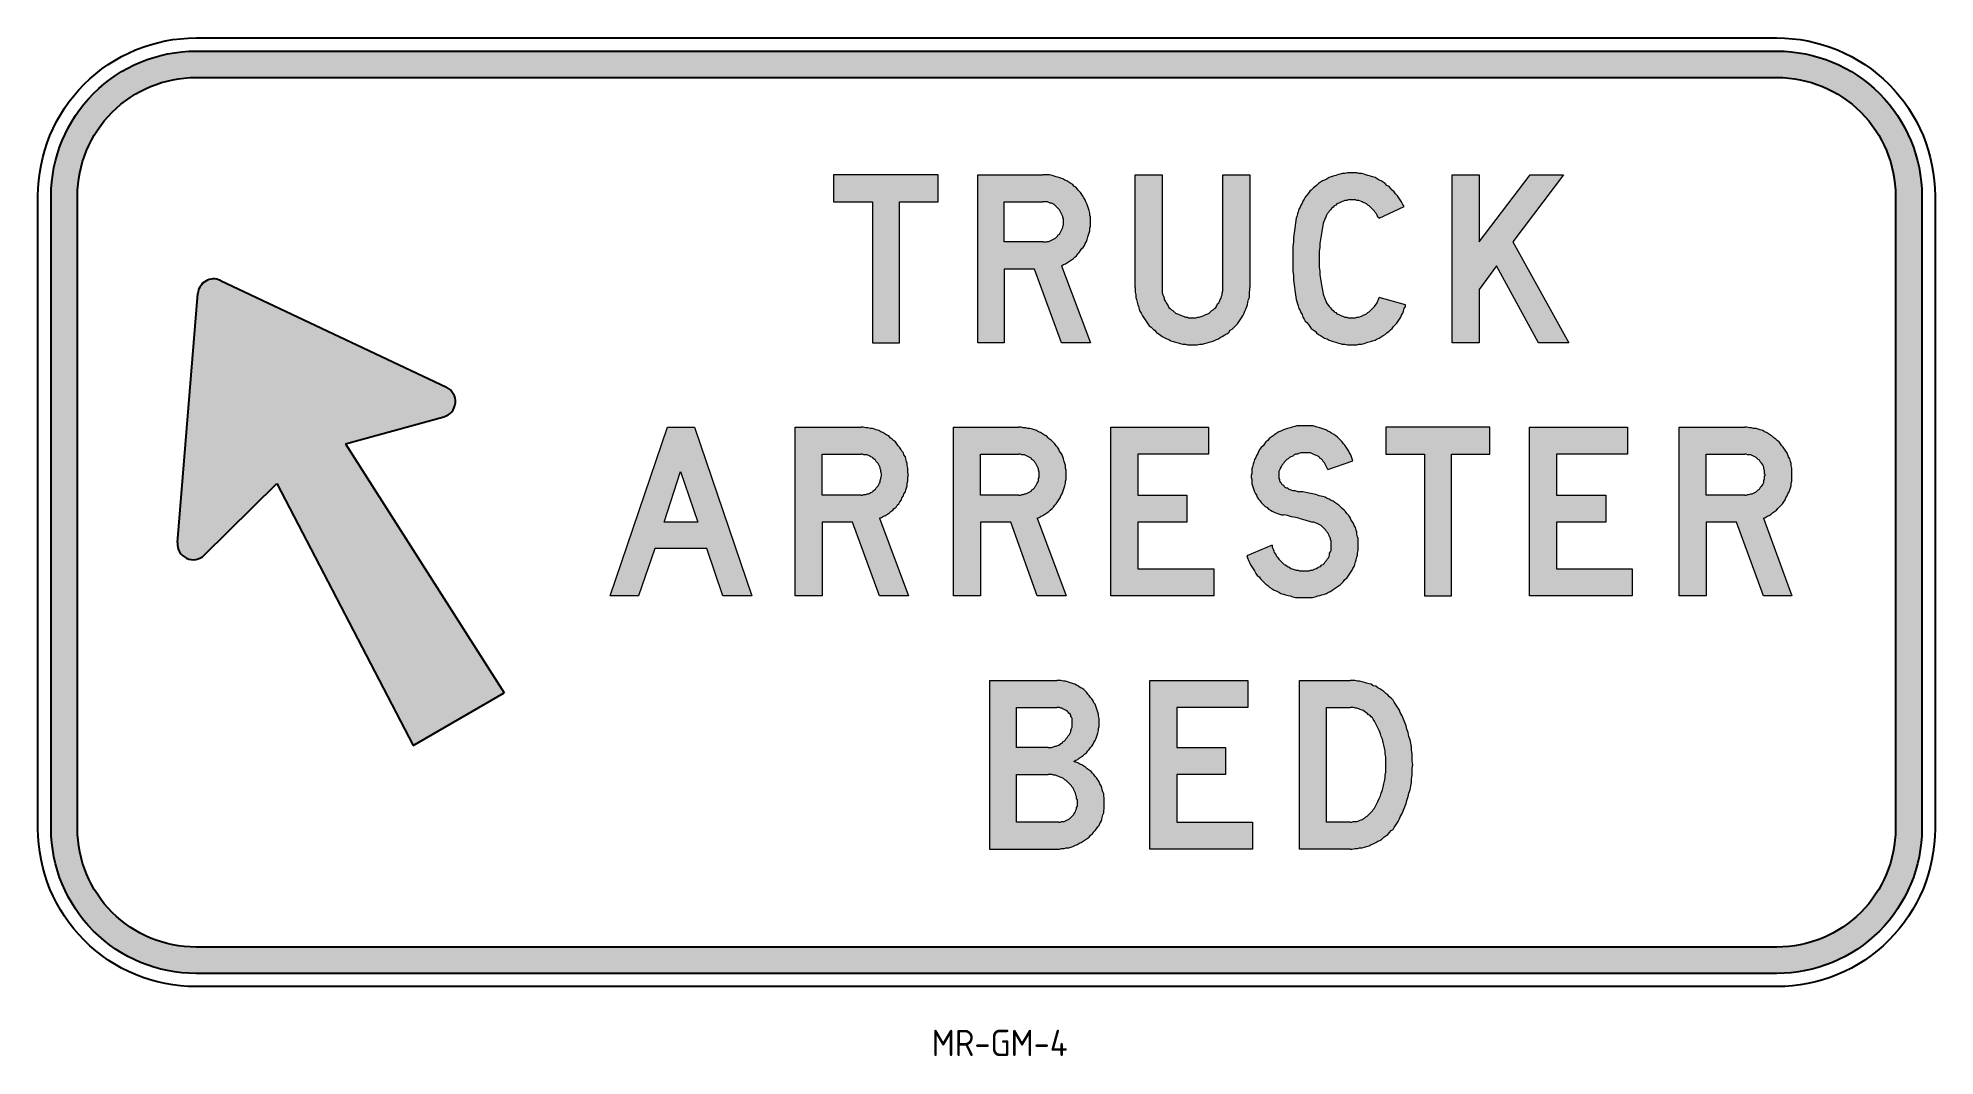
# Model space of a CAD drawing. Extents: x 115 to 295, y 157 to 254.
import ezdxf
from ezdxf.enums import TextEntityAlignment as Align

# ---------------------------------------------------------------- set-up
doc = ezdxf.new("R2010")
doc.units = 0
doc.header["$LTSCALE"] = 12
doc.header["$MEASUREMENT"] = 0
doc.layers.get('0').update_dxf_attribs({"linetype": 'CONTINUOUS'})
for name, color, linetype in [('L25', 1, 'CONTINUOUS'), ('L35', 3, 'CONTINUOUS'), ('T25', 1, 'CONTINUOUS')]:
    doc.layers.add(name, color=color, linetype=linetype)
doc.styles.add('ISO', font='iso')

msp = doc.modelspace()

# ---------------------------------------------------------------- texts
at = {"layer": 'T25', "color": 1, "style": 'ISO'}
msp.add_text('MR-GM-4', height=2.5, dxfattribs=at).set_placement((206.2, 158.22), align=Align.MIDDLE_CENTER)

# ---------------------------------------------------------------- blocks, each defined once
blk = doc.blocks.new('D6ARROW')
at = {"layer": 'L35'}
for p, q in [((-294.7, 557.1), (-24.7, 947.1)), ((24.7, 947.1), (294.7, 557.1)), ((-262.4, 511), (-75, 560)), ((-75, 560), (-100, 0)), ((75, 560), (262.4, 511)), ((75, 560), (100, 0)), ((-100, 0), (100, 0))]:
    blk.add_line(p, q, dxfattribs=at)
for centre, start, end in [((0, 930), 34.6952, 145.3048), ((-270, 540), 145.3048, 284.6593), ((270, 540), 255.3407, 34.6952)]:
    blk.add_arc(centre, 30, start, end, dxfattribs=at)
blk = doc.blocks.new('IBLK2')
at = {"layer": 'L35', "xscale": 0.05, "yscale": 0.05, "zscale": 0.05, "rotation": 30.00000000000001}
blk.add_blockref('D6ARROW', (26.6, 2.5), dxfattribs=at)

# ---------------------------------------------------------------- hatches: boundary and pattern name
at = {"layer": 'L25'}
h = msp.add_hatch(color=256, dxfattribs=at)
edge = h.paths.add_edge_path()
edge.add_line((129.95, 252.31), (279.95, 252.31))
edge.add_arc((279.95, 238.56), 13.75, 0, 90, ccw=False)
edge.add_line((293.7, 238.56), (293.7, 178.56))
edge.add_arc((279.95, 178.56), 13.75, 270, 360, ccw=False)
edge.add_line((279.95, 164.81), (129.95, 164.81))
edge.add_arc((129.95, 178.56), 13.75, 180, 270, ccw=False)
edge.add_line((116.2, 178.56), (116.2, 238.56))
edge.add_arc((129.95, 238.56), 13.75, 90, 180, ccw=False)
edge = h.paths.add_edge_path(flags=16)
edge.add_line((129.95, 249.81), (279.95, 249.81))
edge.add_arc((279.95, 238.56), 11.25, 0, 90, ccw=False)
edge.add_line((291.2, 238.56), (291.2, 178.56))
edge.add_arc((279.95, 178.56), 11.25, 270, 360, ccw=False)
edge.add_line((279.95, 167.31), (129.95, 167.31))
edge.add_arc((129.95, 178.56), 11.25, 180, 270, ccw=False)
edge.add_line((118.7, 178.56), (118.7, 238.56))
edge.add_arc((129.95, 238.56), 11.25, 90, 180, ccw=False)
h = msp.add_hatch(color=256, dxfattribs=at)
h.paths.add_polyline_path([(220.44, 192.61), (229.76, 192.61), (229.76, 190.05), (223.01, 190.05), (223.01, 186.23), (227.63, 186.23), (227.63, 183.67), (223.01, 183.67), (223.01, 179.17), (230.2, 179.17), (230.2, 176.6), (220.44, 176.6)])
h.paths.add_polyline_path([(216.75, 216.62), (226.01, 216.62), (226.01, 214.06), (219.32, 214.06), (219.32, 210.18), (223.95, 210.18), (223.95, 207.62), (219.32, 207.62), (219.32, 203.18), (226.51, 203.18), (226.51, 200.62), (216.75, 200.62)])
h.paths.add_polyline_path([(242.83, 216.62), (242.83, 214.06), (246.52, 214.06), (246.52, 200.62), (249.08, 200.62), (249.08, 214.06), (252.71, 214.06), (252.71, 216.62)])
h.paths.add_polyline_path([(256.46, 216.62), (265.78, 216.62), (265.78, 214.06), (259.02, 214.06), (259.02, 210.18), (263.71, 210.18), (263.71, 207.62), (259.02, 207.62), (259.02, 203.18), (266.22, 203.18), (266.22, 200.62), (256.46, 200.62)])
h.paths.add_polyline_path([(190.43, 240.57), (190.43, 238.01), (194.12, 238.01), (194.12, 224.63), (196.68, 224.63), (196.68, 238.01), (200.37, 238.01), (200.37, 240.57)])
h.paths.add_polyline_path([(249.14, 240.57), (251.71, 240.57), (251.71, 234.2), (256.52, 240.57), (259.71, 240.57), (254.9, 234.2), (260.21, 224.63), (257.34, 224.63), (253.33, 231.94), (251.71, 229.69), (251.71, 224.63), (249.14, 224.63)])
h.paths.add_polyline_path([(177.55, 207.62), (174.36, 207.62), (175.92, 212.43)], flags=16)
h.paths.add_polyline_path([(169.23, 200.62), (174.67, 216.62), (177.24, 216.62), (182.68, 200.62), (179.92, 200.62), (178.42, 205.12), (173.48, 205.12), (171.92, 200.62)])
h.paths.add_polyline_path([(205.25, 192.61), (205.25, 176.6), (211.63, 176.6), (211.88, 176.6), (212.06, 176.67), (212.31, 176.67), (212.5, 176.73), (212.75, 176.73), (212.94, 176.79), (213.13, 176.85), (213.38, 176.98), (213.57, 177.04), (213.75, 177.17), (213.94, 177.23), (214.13, 177.36), (214.32, 177.48), (214.5, 177.61), (214.69, 177.73), (214.82, 177.92), (215, 178.04), (215.13, 178.23), (215.25, 178.36), (215.38, 178.54), (215.5, 178.73), (215.63, 178.86), (215.69, 179.04), (215.82, 179.23), (215.88, 179.42), (215.94, 179.61), (216, 179.86), (216.07, 180.04), (216.07, 180.23), (216.13, 180.42), (216.13, 180.61), (216.13, 180.86), (216.13, 181.04), (216.13, 181.23), (216.13, 181.48), (216.07, 181.67), (216.07, 181.86), (216, 182.04), (215.94, 182.23), (215.88, 182.42), (215.82, 182.61), (215.69, 182.8), (215.63, 182.98), (215.5, 183.17), (215.38, 183.36), (215.25, 183.48), (215.13, 183.67), (215, 183.8), (214.88, 183.98), (214.69, 184.11), (214.5, 184.23), (214.38, 184.36), (214.19, 184.48), (214, 184.61), (213.82, 184.67), (213.63, 184.8), (213.44, 184.86), (213.25, 184.92), (213.44, 185.05), (213.63, 185.11), (213.75, 185.23), (213.94, 185.36), (214.13, 185.48), (214.25, 185.61), (214.44, 185.73), (214.57, 185.92), (214.69, 186.05), (214.82, 186.23), (214.94, 186.36), (215.07, 186.55), (215.13, 186.73), (215.25, 186.92), (215.32, 187.05), (215.38, 187.23), (215.44, 187.42), (215.5, 187.61), (215.57, 187.86), (215.57, 188.05), (215.63, 188.24), (215.63, 188.42), (215.63, 188.61), (215.63, 188.8), (215.63, 188.99), (215.57, 189.24), (215.57, 189.42), (215.5, 189.61), (215.44, 189.8), (215.38, 189.99), (215.32, 190.17), (215.25, 190.36), (215.13, 190.49), (215.07, 190.67), (214.94, 190.86), (214.82, 190.99), (214.69, 191.17), (214.57, 191.3), (214.44, 191.49), (214.32, 191.61), (214.19, 191.74), (214, 191.86), (213.88, 191.92), (213.69, 192.05), (213.5, 192.17), (213.32, 192.24), (213.19, 192.3), (213, 192.36), (212.82, 192.42), (212.63, 192.49), (212.44, 192.55), (212.25, 192.55), (212, 192.61), (211.81, 192.61), (211.63, 192.61)])
h.paths.add_polyline_path([(239.45, 179.17), (237.2, 179.17), (237.2, 190.05), (239.45, 190.05), (239.58, 190.05), (239.77, 190.05), (239.95, 189.99), (240.08, 189.99), (240.27, 189.92), (240.39, 189.86), (240.58, 189.8), (240.7, 189.74), (240.83, 189.67), (240.95, 189.55), (241.08, 189.49), (241.2, 189.36), (241.33, 189.3), (241.45, 189.17), (241.58, 189.05), (241.64, 188.92), (241.77, 188.74), (241.83, 188.61), (241.95, 188.36), (242.08, 188.11), (242.2, 187.86), (242.33, 187.55), (242.39, 187.3), (242.52, 187.05), (242.58, 186.73), (242.64, 186.48), (242.7, 186.17), (242.77, 185.92), (242.77, 185.61), (242.83, 185.36), (242.83, 185.05), (242.83, 184.73), (242.83, 184.48), (242.83, 184.17), (242.83, 183.92), (242.77, 183.61), (242.77, 183.36), (242.7, 183.05), (242.64, 182.8), (242.58, 182.48), (242.52, 182.23), (242.39, 181.92), (242.33, 181.67), (242.2, 181.42), (242.08, 181.11), (241.95, 180.86), (241.83, 180.61), (241.77, 180.48), (241.64, 180.36), (241.58, 180.23), (241.45, 180.11), (241.33, 179.98), (241.2, 179.86), (241.08, 179.73), (240.95, 179.67), (240.83, 179.54), (240.7, 179.48), (240.58, 179.42), (240.39, 179.36), (240.27, 179.29), (240.08, 179.23), (239.95, 179.23), (239.77, 179.23), (239.58, 179.17)], flags=16)
h.paths.add_polyline_path([(239.45, 176.6), (234.64, 176.6), (234.64, 192.61), (239.45, 192.61), (239.64, 192.61), (239.89, 192.61), (240.14, 192.55), (240.33, 192.55), (240.58, 192.49), (240.83, 192.42), (241.02, 192.36), (241.27, 192.3), (241.45, 192.24), (241.64, 192.11), (241.89, 192.05), (242.08, 191.92), (242.27, 191.8), (242.45, 191.67), (242.64, 191.55), (242.83, 191.36), (243.02, 191.24), (243.2, 191.05), (243.33, 190.92), (243.52, 190.74), (243.64, 190.55), (243.77, 190.36), (243.89, 190.17), (244.02, 189.99), (244.14, 189.8), (244.21, 189.55), (244.39, 189.24), (244.52, 188.92), (244.64, 188.61), (244.77, 188.3), (244.83, 187.99), (244.96, 187.67), (245.02, 187.3), (245.14, 186.98), (245.21, 186.67), (245.27, 186.3), (245.27, 185.98), (245.33, 185.67), (245.33, 185.3), (245.33, 184.98), (245.39, 184.61), (245.33, 184.3), (245.33, 183.92), (245.33, 183.61), (245.27, 183.23), (245.27, 182.92), (245.21, 182.61), (245.14, 182.23), (245.02, 181.92), (244.96, 181.61), (244.83, 181.23), (244.77, 180.92), (244.64, 180.61), (244.52, 180.29), (244.39, 179.98), (244.21, 179.67), (244.14, 179.48), (244.02, 179.23), (243.89, 179.04), (243.77, 178.86), (243.64, 178.67), (243.52, 178.48), (243.33, 178.36), (243.2, 178.17), (243.02, 177.98), (242.83, 177.86), (242.64, 177.73), (242.45, 177.54), (242.27, 177.42), (242.08, 177.36), (241.89, 177.23), (241.64, 177.11), (241.45, 177.04), (241.27, 176.92), (241.02, 176.85), (240.83, 176.79), (240.58, 176.73), (240.33, 176.73), (240.14, 176.67), (239.89, 176.67), (239.64, 176.6)])
h.paths.add_polyline_path([(194.81, 207.99), (197.56, 200.62), (194.81, 200.62), (192.24, 207.62), (189.37, 207.62), (189.37, 200.62), (186.8, 200.62), (186.8, 216.62), (193.06, 216.62), (193.24, 216.62), (193.49, 216.56), (193.68, 216.56), (193.93, 216.5), (194.12, 216.5), (194.31, 216.44), (194.49, 216.37), (194.74, 216.31), (194.93, 216.19), (195.12, 216.12), (195.31, 216), (195.49, 215.87), (195.68, 215.81), (195.81, 215.62), (195.99, 215.5), (196.12, 215.37), (196.31, 215.25), (196.43, 215.06), (196.56, 214.87), (196.68, 214.75), (196.81, 214.56), (196.93, 214.37), (197.06, 214.19), (197.12, 214), (197.25, 213.81), (197.31, 213.62), (197.37, 213.37), (197.43, 213.18), (197.43, 213), (197.5, 212.75), (197.5, 212.56), (197.5, 212.31), (197.56, 212.12), (197.5, 211.93), (197.5, 211.68), (197.5, 211.5), (197.43, 211.31), (197.43, 211.06), (197.37, 210.87), (197.31, 210.68), (197.25, 210.5), (197.12, 210.31), (197.06, 210.12), (196.93, 209.93), (196.87, 209.75), (196.74, 209.56), (196.62, 209.37), (196.49, 209.25), (196.37, 209.06), (196.18, 208.93), (196.06, 208.75), (195.87, 208.62), (195.74, 208.5), (195.56, 208.37), (195.37, 208.25), (195.18, 208.18), (194.99, 208.06)])
h.paths.add_polyline_path([(208, 210.18), (204.37, 210.18), (204.37, 214.06), (208, 214.06), (208.19, 214.06), (208.31, 214), (208.44, 214), (208.56, 214), (208.69, 213.94), (208.81, 213.87), (208.94, 213.81), (209.06, 213.75), (209.19, 213.69), (209.25, 213.56), (209.38, 213.5), (209.5, 213.37), (209.56, 213.25), (209.63, 213.18), (209.69, 213.06), (209.75, 212.93), (209.81, 212.81), (209.88, 212.68), (209.88, 212.56), (209.94, 212.37), (209.94, 212.25), (209.94, 212.12), (209.94, 212), (209.94, 211.87), (209.88, 211.75), (209.88, 211.56), (209.81, 211.43), (209.75, 211.31), (209.69, 211.18), (209.63, 211.06), (209.56, 211), (209.5, 210.87), (209.38, 210.75), (209.25, 210.68), (209.19, 210.56), (209.06, 210.5), (208.94, 210.43), (208.81, 210.37), (208.69, 210.31), (208.56, 210.31), (208.44, 210.25), (208.31, 210.25), (208.19, 210.18)], flags=16)
h.paths.add_polyline_path([(209.75, 207.99), (212.5, 200.62), (209.75, 200.62), (207.25, 207.62), (204.37, 207.62), (204.37, 200.62), (201.81, 200.62), (201.81, 216.62), (208, 216.62), (208.25, 216.62), (208.44, 216.56), (208.69, 216.56), (208.88, 216.5), (209.06, 216.5), (209.31, 216.44), (209.5, 216.37), (209.69, 216.31), (209.88, 216.19), (210.06, 216.12), (210.25, 216), (210.44, 215.87), (210.63, 215.81), (210.81, 215.62), (210.94, 215.5), (211.13, 215.37), (211.25, 215.25), (211.44, 215.06), (211.56, 214.87), (211.69, 214.75), (211.81, 214.56), (211.88, 214.37), (212, 214.19), (212.13, 214), (212.19, 213.81), (212.25, 213.62), (212.31, 213.37), (212.38, 213.18), (212.44, 213), (212.44, 212.75), (212.5, 212.56), (212.5, 212.31), (212.5, 212.12), (212.5, 211.93), (212.5, 211.68), (212.44, 211.5), (212.44, 211.31), (212.38, 211.06), (212.31, 210.87), (212.25, 210.68), (212.19, 210.5), (212.13, 210.31), (212, 210.12), (211.94, 209.93), (211.81, 209.75), (211.69, 209.56), (211.56, 209.37), (211.44, 209.25), (211.31, 209.06), (211.19, 208.93), (211, 208.75), (210.88, 208.62), (210.69, 208.5), (210.5, 208.37), (210.31, 208.25), (210.13, 208.18), (209.94, 208.06)])
h.paths.add_polyline_path([(237.33, 212.62), (239.7, 213.44), (239.64, 213.62), (239.58, 213.81), (239.52, 214), (239.39, 214.19), (239.33, 214.37), (239.2, 214.56), (239.08, 214.75), (238.95, 214.94), (238.83, 215.06), (238.7, 215.25), (238.58, 215.37), (238.39, 215.56), (238.26, 215.69), (238.08, 215.81), (237.89, 215.94), (237.7, 216.06), (237.51, 216.19), (237.33, 216.25), (237.14, 216.37), (236.95, 216.44), (236.76, 216.5), (236.58, 216.56), (236.33, 216.62), (236.14, 216.69), (235.95, 216.75), (235.7, 216.75), (235.51, 216.75), (235.33, 216.75), (235.08, 216.75), (234.89, 216.75), (234.64, 216.75), (234.39, 216.75), (234.2, 216.69), (233.95, 216.62), (233.76, 216.56), (233.51, 216.5), (233.32, 216.44), (233.14, 216.37), (232.89, 216.25), (232.7, 216.19), (232.51, 216.06), (232.32, 215.94), (232.14, 215.81), (231.95, 215.69), (231.76, 215.56), (231.64, 215.37), (231.45, 215.25), (231.32, 215.06), (231.2, 214.87), (231.01, 214.69), (230.89, 214.56), (230.76, 214.31), (230.7, 214.12), (230.57, 213.94), (230.51, 213.75), (230.39, 213.56), (230.32, 213.31), (230.26, 213.12), (230.2, 212.87), (230.14, 212.68), (230.14, 212.43), (230.14, 212.25), (230.07, 212.06), (230.07, 211.87), (230.14, 211.68), (230.14, 211.5), (230.14, 211.25), (230.2, 211.06), (230.26, 210.87), (230.32, 210.68), (230.39, 210.5), (230.45, 210.37), (230.57, 210.18), (230.64, 210), (230.76, 209.81), (230.89, 209.68), (231.01, 209.5), (231.14, 209.37), (231.26, 209.25), (231.39, 209.12), (231.57, 209), (231.7, 208.87), (231.89, 208.75), (232.07, 208.68), (232.26, 208.56), (232.39, 208.5), (232.57, 208.43), (232.76, 208.37), (232.95, 208.31), (233.14, 208.31), (233.51, 208.25), (233.89, 208.12), (234.26, 208.06), (234.58, 207.99), (235.26, 207.81), (235.89, 207.62), (236.01, 207.62), (236.14, 207.56), (236.33, 207.49), (236.45, 207.43), (236.58, 207.37), (236.7, 207.31), (236.83, 207.18), (236.89, 207.12), (237.01, 206.99), (237.14, 206.87), (237.2, 206.74), (237.33, 206.62), (237.39, 206.49), (237.45, 206.37), (237.51, 206.24), (237.58, 206.12), (237.58, 205.99), (237.64, 205.81), (237.64, 205.68), (237.64, 205.56), (237.64, 205.37), (237.64, 205.24), (237.64, 205.12), (237.64, 204.93), (237.58, 204.81), (237.51, 204.68), (237.51, 204.49), (237.45, 204.37), (237.39, 204.24), (237.26, 204.12), (237.2, 203.99), (237.08, 203.87), (237.01, 203.74), (236.89, 203.62), (236.76, 203.56), (236.64, 203.43), (236.51, 203.37), (236.39, 203.31), (236.26, 203.24), (236.14, 203.18), (236.01, 203.12), (235.89, 203.06), (235.7, 203.06), (235.58, 202.99), (235.39, 202.99), (235.2, 202.99), (235.01, 202.99), (234.83, 202.99), (234.64, 202.99), (234.51, 203.06), (234.33, 203.06), (234.14, 203.12), (233.95, 203.18), (233.83, 203.24), (233.64, 203.37), (233.51, 203.43), (233.32, 203.56), (233.2, 203.62), (233.07, 203.74), (232.95, 203.87), (232.82, 203.99), (232.7, 204.12), (232.57, 204.31), (232.45, 204.43), (232.39, 204.56), (232.26, 204.74), (232.2, 204.87), (232.14, 205.06), (232.07, 205.24), (232.07, 205.43), (229.64, 204.43), (229.7, 204.24), (229.82, 203.99), (229.89, 203.81), (230.01, 203.56), (230.14, 203.37), (230.26, 203.18), (230.39, 202.99), (230.51, 202.74), (230.64, 202.55), (230.82, 202.43), (230.95, 202.24), (231.14, 202.05), (231.32, 201.87), (231.45, 201.74), (231.64, 201.62), (231.82, 201.43), (232.07, 201.3), (232.26, 201.18), (232.45, 201.12), (232.7, 200.99), (232.89, 200.87), (233.14, 200.8), (233.32, 200.74), (233.58, 200.68), (233.76, 200.62), (234.01, 200.55), (234.26, 200.49), (234.51, 200.49), (234.7, 200.49), (234.95, 200.49), (235.2, 200.49), (235.45, 200.49), (235.64, 200.49), (235.89, 200.49), (236.14, 200.55), (236.39, 200.62), (236.58, 200.68), (236.76, 200.74), (237.01, 200.8), (237.2, 200.87), (237.39, 200.99), (237.58, 201.05), (237.76, 201.18), (237.95, 201.3), (238.14, 201.43), (238.33, 201.55), (238.51, 201.68), (238.64, 201.8), (238.83, 201.99), (238.95, 202.18), (239.14, 202.3), (239.27, 202.49), (239.39, 202.68), (239.52, 202.87), (239.64, 203.06), (239.7, 203.24), (239.83, 203.43), (239.89, 203.62), (239.95, 203.87), (240.02, 204.06), (240.08, 204.31), (240.14, 204.49), (240.14, 204.68), (240.2, 204.93), (240.2, 205.12), (240.2, 205.37), (240.2, 205.62), (240.2, 205.81), (240.2, 206.06), (240.14, 206.24), (240.08, 206.49), (240.08, 206.68), (240.02, 206.87), (239.95, 207.12), (239.83, 207.31), (239.77, 207.49), (239.64, 207.68), (239.52, 207.87), (239.45, 208.06), (239.33, 208.25), (239.14, 208.43), (239.02, 208.62), (238.89, 208.75), (238.7, 208.93), (238.58, 209.06), (238.39, 209.25), (238.2, 209.37), (238.01, 209.5), (237.83, 209.62), (237.64, 209.68), (237.45, 209.81), (237.26, 209.87), (237.08, 210), (236.83, 210.06), (236.51, 210.12), (236.2, 210.25), (235.89, 210.31), (235.58, 210.37), (235.26, 210.43), (234.95, 210.5), (234.58, 210.5), (234.39, 210.56), (234.2, 210.62), (234.01, 210.62), (233.83, 210.68), (233.64, 210.75), (233.51, 210.87), (233.39, 210.87), (233.26, 210.93), (233.2, 211), (233.14, 211.12), (233.01, 211.18), (232.95, 211.25), (232.89, 211.37), (232.82, 211.43), (232.76, 211.56), (232.76, 211.68), (232.7, 211.75), (232.7, 211.87), (232.7, 212), (232.7, 212.12), (232.7, 212.25), (232.7, 212.31), (232.7, 212.43), (232.76, 212.56), (232.82, 212.68), (232.82, 212.75), (232.95, 212.93), (233.01, 213.06), (233.14, 213.18), (233.2, 213.31), (233.32, 213.44), (233.45, 213.56), (233.58, 213.62), (233.7, 213.75), (233.83, 213.81), (234.01, 213.87), (234.14, 214), (234.26, 214.06), (234.45, 214.06), (234.58, 214.12), (234.76, 214.19), (234.95, 214.19), (235.08, 214.19), (235.26, 214.19), (235.39, 214.19), (235.51, 214.19), (235.7, 214.19), (235.83, 214.12), (235.95, 214.06), (236.08, 214), (236.26, 213.94), (236.39, 213.87), (236.51, 213.81), (236.58, 213.69), (236.7, 213.62), (236.83, 213.5), (236.89, 213.37), (237.01, 213.25), (237.08, 213.12), (237.14, 213), (237.2, 212.87), (237.26, 212.75)])
h.paths.add_polyline_path([(276.91, 210.18), (273.22, 210.18), (273.22, 214.06), (276.91, 214.06), (277.03, 214.06), (277.16, 214), (277.28, 214), (277.47, 214), (277.6, 213.94), (277.72, 213.87), (277.85, 213.81), (277.97, 213.75), (278.03, 213.69), (278.16, 213.56), (278.28, 213.5), (278.35, 213.37), (278.41, 213.25), (278.53, 213.18), (278.6, 213.06), (278.66, 212.93), (278.72, 212.81), (278.72, 212.68), (278.78, 212.56), (278.78, 212.37), (278.78, 212.25), (278.85, 212.12), (278.78, 212), (278.78, 211.87), (278.78, 211.75), (278.72, 211.56), (278.72, 211.43), (278.66, 211.31), (278.6, 211.18), (278.53, 211.06), (278.41, 211), (278.35, 210.87), (278.28, 210.75), (278.16, 210.68), (278.03, 210.56), (277.97, 210.5), (277.85, 210.43), (277.72, 210.37), (277.6, 210.31), (277.47, 210.31), (277.28, 210.25), (277.16, 210.25), (277.03, 210.18)], flags=16)
h.paths.add_polyline_path([(278.66, 207.99), (281.35, 200.62), (278.66, 200.62), (276.1, 207.62), (273.22, 207.62), (273.22, 200.62), (270.66, 200.62), (270.66, 216.62), (276.91, 216.62), (277.1, 216.62), (277.35, 216.56), (277.53, 216.56), (277.72, 216.5), (277.97, 216.5), (278.16, 216.44), (278.35, 216.37), (278.6, 216.31), (278.78, 216.19), (278.97, 216.12), (279.16, 216), (279.35, 215.87), (279.47, 215.81), (279.66, 215.62), (279.85, 215.5), (279.97, 215.37), (280.16, 215.25), (280.28, 215.06), (280.41, 214.87), (280.54, 214.75), (280.66, 214.56), (280.79, 214.37), (280.91, 214.19), (280.97, 214), (281.04, 213.81), (281.16, 213.62), (281.22, 213.37), (281.29, 213.18), (281.29, 213), (281.35, 212.75), (281.35, 212.56), (281.35, 212.31), (281.35, 212.12), (281.35, 211.93), (281.35, 211.68), (281.35, 211.5), (281.29, 211.31), (281.29, 211.06), (281.22, 210.87), (281.16, 210.68), (281.1, 210.5), (280.97, 210.31), (280.91, 210.12), (280.79, 209.93), (280.72, 209.75), (280.6, 209.56), (280.47, 209.37), (280.35, 209.25), (280.16, 209.06), (280.03, 208.93), (279.91, 208.75), (279.72, 208.62), (279.53, 208.5), (279.41, 208.37), (279.22, 208.25), (279.03, 208.18), (278.85, 208.06)])
h.paths.add_polyline_path([(211.81, 179.17), (207.81, 179.17), (207.81, 183.67), (210.81, 183.67), (211, 183.67), (211.19, 183.67), (211.31, 183.61), (211.5, 183.61), (211.63, 183.55), (211.81, 183.48), (211.94, 183.42), (212.13, 183.36), (212.25, 183.3), (212.38, 183.17), (212.5, 183.11), (212.63, 182.98), (212.75, 182.86), (212.88, 182.73), (213, 182.61), (213.07, 182.48), (213.19, 182.36), (213.25, 182.23), (213.32, 182.04), (213.38, 181.92), (213.44, 181.73), (213.5, 181.61), (213.5, 181.42), (213.57, 181.29), (213.57, 181.11), (213.57, 180.92), (213.57, 180.79), (213.57, 180.67), (213.5, 180.54), (213.5, 180.42), (213.44, 180.29), (213.38, 180.17), (213.32, 180.04), (213.25, 179.92), (213.19, 179.86), (213.07, 179.73), (213, 179.67), (212.88, 179.54), (212.82, 179.48), (212.69, 179.42), (212.56, 179.36), (212.44, 179.29), (212.31, 179.23), (212.19, 179.23), (212.06, 179.23), (211.94, 179.17)], flags=16)
h.paths.add_polyline_path([(210.81, 186.23), (207.81, 186.23), (207.81, 190.05), (211.63, 190.05), (211.75, 190.05), (211.88, 190.05), (212, 189.99), (212.13, 189.99), (212.19, 189.92), (212.31, 189.86), (212.44, 189.8), (212.5, 189.74), (212.63, 189.67), (212.69, 189.61), (212.75, 189.49), (212.88, 189.42), (212.94, 189.3), (212.94, 189.17), (213, 189.11), (213.07, 188.99), (213.07, 188.86), (213.07, 188.74), (213.07, 188.61), (213.07, 188.49), (213.07, 188.3), (213.07, 188.17), (213, 188.05), (212.94, 187.86), (212.94, 187.74), (212.88, 187.61), (212.82, 187.49), (212.69, 187.36), (212.63, 187.23), (212.5, 187.11), (212.44, 186.98), (212.31, 186.86), (212.19, 186.8), (212.13, 186.67), (212, 186.61), (211.81, 186.48), (211.69, 186.42), (211.56, 186.36), (211.44, 186.36), (211.31, 186.3), (211.13, 186.23), (211, 186.23)], flags=16)
h.paths.add_polyline_path([(210.31, 234.2), (206.62, 234.2), (206.62, 238.01), (210.31, 238.01), (210.44, 238.01), (210.63, 238.01), (210.75, 238.01), (210.88, 237.95), (211, 237.88), (211.13, 237.88), (211.25, 237.82), (211.38, 237.76), (211.5, 237.63), (211.56, 237.57), (211.69, 237.45), (211.75, 237.38), (211.88, 237.26), (211.94, 237.13), (212, 237.01), (212.06, 236.88), (212.13, 236.76), (212.19, 236.63), (212.19, 236.51), (212.25, 236.38), (212.25, 236.26), (212.25, 236.13), (212.25, 235.95), (212.25, 235.82), (212.19, 235.7), (212.19, 235.57), (212.13, 235.45), (212.06, 235.32), (212, 235.2), (211.94, 235.07), (211.88, 234.95), (211.75, 234.88), (211.69, 234.76), (211.56, 234.63), (211.5, 234.57), (211.38, 234.51), (211.25, 234.45), (211.13, 234.38), (211, 234.32), (210.88, 234.26), (210.75, 234.26), (210.63, 234.2), (210.44, 234.2)], flags=16)
h.paths.add_polyline_path([(212.06, 231.94), (214.82, 224.63), (212.06, 224.63), (209.5, 231.63), (206.62, 231.63), (206.62, 224.63), (204.12, 224.63), (204.12, 240.57), (210.31, 240.57), (210.56, 240.57), (210.75, 240.57), (210.94, 240.57), (211.19, 240.51), (211.38, 240.45), (211.56, 240.39), (211.81, 240.32), (212, 240.26), (212.19, 240.2), (212.38, 240.07), (212.56, 240.01), (212.75, 239.89), (212.94, 239.76), (213.13, 239.64), (213.25, 239.51), (213.44, 239.39), (213.57, 239.2), (213.69, 239.07), (213.88, 238.88), (214, 238.7), (214.13, 238.51), (214.19, 238.38), (214.32, 238.2), (214.38, 238.01), (214.5, 237.76), (214.57, 237.57), (214.63, 237.38), (214.69, 237.2), (214.75, 236.95), (214.75, 236.76), (214.82, 236.57), (214.82, 236.32), (214.82, 236.13), (214.82, 235.88), (214.82, 235.7), (214.75, 235.51), (214.75, 235.26), (214.69, 235.07), (214.63, 234.88), (214.57, 234.7), (214.5, 234.45), (214.44, 234.26), (214.32, 234.07), (214.25, 233.88), (214.13, 233.69), (214, 233.57), (213.88, 233.38), (213.75, 233.19), (213.63, 233.07), (213.5, 232.88), (213.32, 232.76), (213.19, 232.63), (213, 232.51), (212.82, 232.38), (212.63, 232.26), (212.44, 232.13), (212.25, 232.07)])
h.paths.add_polyline_path([(219.07, 229.88), (219.07, 240.57), (221.63, 240.57), (221.63, 229.88), (221.63, 229.69), (221.63, 229.57), (221.63, 229.38), (221.69, 229.19), (221.76, 229.07), (221.82, 228.88), (221.82, 228.75), (221.94, 228.57), (222.01, 228.44), (222.07, 228.32), (222.19, 228.13), (222.26, 228), (222.38, 227.88), (222.51, 227.75), (222.63, 227.69), (222.76, 227.57), (222.88, 227.44), (223.07, 227.38), (223.2, 227.32), (223.38, 227.25), (223.51, 227.19), (223.7, 227.13), (223.82, 227.07), (224.01, 227.07), (224.13, 227), (224.32, 227), (224.51, 227), (224.63, 227), (224.82, 227), (225.01, 227.07), (225.13, 227.07), (225.32, 227.13), (225.51, 227.19), (225.63, 227.25), (225.76, 227.32), (225.95, 227.38), (226.07, 227.44), (226.2, 227.57), (226.32, 227.69), (226.45, 227.75), (226.57, 227.88), (226.7, 228), (226.82, 228.13), (226.88, 228.32), (227.01, 228.44), (227.07, 228.57), (227.13, 228.75), (227.2, 228.88), (227.26, 229.07), (227.32, 229.19), (227.32, 229.38), (227.38, 229.57), (227.38, 229.69), (227.38, 229.88), (227.38, 240.57), (229.95, 240.57), (229.95, 229.88), (229.95, 229.63), (229.89, 229.44), (229.89, 229.19), (229.89, 228.94), (229.82, 228.75), (229.76, 228.5), (229.7, 228.25), (229.64, 228.07), (229.57, 227.82), (229.45, 227.63), (229.39, 227.44), (229.26, 227.19), (229.14, 227), (229.01, 226.82), (228.89, 226.63), (228.76, 226.44), (228.57, 226.25), (228.45, 226.13), (228.26, 225.94), (228.07, 225.82), (227.95, 225.63), (227.76, 225.5), (227.57, 225.38), (227.32, 225.25), (227.13, 225.13), (226.95, 225), (226.76, 224.94), (226.51, 224.82), (226.32, 224.75), (226.07, 224.69), (225.88, 224.63), (225.63, 224.57), (225.45, 224.5), (225.2, 224.5), (224.95, 224.44), (224.7, 224.44), (224.51, 224.44), (224.26, 224.44), (224.01, 224.44), (223.82, 224.5), (223.57, 224.5), (223.32, 224.57), (223.13, 224.63), (222.88, 224.69), (222.69, 224.75), (222.44, 224.82), (222.26, 224.94), (222.07, 225), (221.82, 225.13), (221.63, 225.25), (221.44, 225.38), (221.26, 225.5), (221.07, 225.63), (220.88, 225.82), (220.76, 225.94), (220.57, 226.13), (220.38, 226.25), (220.26, 226.44), (220.13, 226.63), (220.01, 226.82), (219.88, 227), (219.76, 227.19), (219.63, 227.44), (219.51, 227.63), (219.44, 227.82), (219.38, 228.07), (219.32, 228.25), (219.26, 228.5), (219.19, 228.75), (219.13, 228.94), (219.13, 229.19), (219.07, 229.44), (219.07, 229.63)])
h.paths.add_polyline_path([(239.64, 240.76), (239.39, 240.76), (239.2, 240.76), (238.95, 240.7), (238.7, 240.7), (238.51, 240.64), (238.26, 240.57), (238.08, 240.51), (237.83, 240.45), (237.64, 240.39), (237.45, 240.32), (237.26, 240.2), (237.01, 240.07), (236.83, 240.01), (236.64, 239.89), (236.45, 239.76), (236.26, 239.57), (236.14, 239.45), (235.95, 239.32), (235.76, 239.13), (235.64, 239.01), (235.51, 238.82), (235.33, 238.63), (235.2, 238.45), (235.08, 238.26), (234.95, 238.07), (234.89, 237.88), (234.76, 237.7), (234.7, 237.51), (234.58, 237.32), (234.51, 237.07), (234.45, 236.88), (234.39, 236.63), (234.33, 236.45), (234.26, 236.01), (234.2, 235.51), (234.14, 235.07), (234.08, 234.63), (234.08, 234.2), (234.01, 233.76), (234.01, 233.26), (234.01, 232.82), (234.01, 232.38), (234.01, 231.94), (234.01, 231.44), (234.08, 231.01), (234.08, 230.57), (234.14, 230.13), (234.2, 229.63), (234.26, 229.19), (234.33, 228.75), (234.39, 228.57), (234.45, 228.32), (234.51, 228.13), (234.58, 227.88), (234.7, 227.69), (234.76, 227.5), (234.89, 227.32), (234.95, 227.07), (235.08, 226.88), (235.2, 226.69), (235.33, 226.57), (235.51, 226.38), (235.64, 226.19), (235.76, 226), (235.95, 225.88), (236.14, 225.75), (236.26, 225.57), (236.45, 225.44), (236.64, 225.32), (236.83, 225.19), (237.01, 225.07), (237.26, 225), (237.45, 224.88), (237.64, 224.82), (237.83, 224.75), (238.08, 224.69), (238.26, 224.63), (238.51, 224.57), (238.7, 224.5), (238.95, 224.5), (239.2, 224.44), (239.39, 224.44), (239.64, 224.44), (239.83, 224.44), (240.08, 224.44), (240.27, 224.5), (240.52, 224.5), (240.77, 224.57), (240.95, 224.63), (241.14, 224.69), (241.39, 224.75), (241.58, 224.82), (241.83, 224.88), (242.02, 225), (242.2, 225.07), (242.39, 225.19), (242.58, 225.32), (242.77, 225.44), (242.95, 225.57), (243.14, 225.75), (243.27, 225.88), (243.45, 226), (243.58, 226.19), (243.77, 226.38), (243.89, 226.5), (244.02, 226.69), (244.14, 226.88), (244.27, 227.07), (244.33, 227.25), (244.46, 227.44), (244.52, 227.63), (244.58, 227.88), (244.71, 228.07), (244.71, 228.25), (242.2, 228.94), (242.14, 228.75), (242.08, 228.63), (242.02, 228.44), (241.95, 228.32), (241.83, 228.19), (241.77, 228.07), (241.64, 227.94), (241.52, 227.82), (241.39, 227.69), (241.27, 227.57), (241.14, 227.5), (241.02, 227.38), (240.89, 227.32), (240.7, 227.25), (240.58, 227.19), (240.45, 227.13), (240.27, 227.07), (240.08, 227.07), (239.95, 227), (239.77, 227), (239.64, 227), (239.45, 227), (239.27, 227), (239.14, 227.07), (238.95, 227.07), (238.83, 227.13), (238.64, 227.19), (238.51, 227.25), (238.39, 227.32), (238.2, 227.38), (238.08, 227.5), (237.95, 227.57), (237.83, 227.69), (237.7, 227.82), (237.58, 227.94), (237.45, 228.07), (237.39, 228.19), (237.26, 228.32), (237.2, 228.44), (237.14, 228.63), (237.08, 228.75), (237.01, 228.94), (236.95, 229.07), (236.89, 229.26), (236.83, 229.63), (236.76, 229.94), (236.7, 230.32), (236.64, 230.69), (236.58, 231.07), (236.58, 231.44), (236.51, 231.82), (236.51, 232.19), (236.51, 232.57), (236.51, 232.94), (236.51, 233.32), (236.58, 233.69), (236.58, 234.07), (236.64, 234.45), (236.7, 234.82), (236.76, 235.2), (236.83, 235.57), (236.89, 235.95), (236.95, 236.13), (237.01, 236.26), (237.08, 236.45), (237.14, 236.57), (237.2, 236.76), (237.26, 236.88), (237.39, 237.01), (237.45, 237.13), (237.58, 237.26), (237.7, 237.38), (237.83, 237.51), (237.95, 237.63), (238.08, 237.7), (238.2, 237.82), (238.39, 237.88), (238.51, 237.95), (238.64, 238.01), (238.83, 238.07), (238.95, 238.13), (239.14, 238.13), (239.27, 238.2), (239.45, 238.2), (239.64, 238.2), (239.77, 238.2), (239.95, 238.2), (240.08, 238.13), (240.27, 238.13), (240.45, 238.07), (240.58, 238.01), (240.7, 237.95), (240.89, 237.88), (241.02, 237.82), (241.14, 237.7), (241.27, 237.63), (241.39, 237.51), (241.52, 237.38), (241.64, 237.26), (241.77, 237.13), (241.83, 237.01), (241.95, 236.88), (242.02, 236.76), (242.08, 236.57), (242.2, 236.45), (244.58, 237.57), (244.46, 237.76), (244.33, 238.01), (244.21, 238.2), (244.08, 238.38), (243.96, 238.57), (243.77, 238.76), (243.64, 238.95), (243.45, 239.13), (243.27, 239.32), (243.14, 239.45), (242.95, 239.57), (242.77, 239.76), (242.58, 239.89), (242.39, 240.01), (242.2, 240.07), (242.02, 240.2), (241.83, 240.32), (241.58, 240.39), (241.39, 240.45), (241.14, 240.51), (240.95, 240.57), (240.77, 240.64), (240.52, 240.7), (240.27, 240.7), (240.08, 240.76), (239.83, 240.76)])
h.paths.add_polyline_path([(193.06, 210.18), (189.37, 210.18), (189.37, 214.06), (193.06, 214.06), (193.18, 214.06), (193.31, 214), (193.49, 214), (193.62, 214), (193.74, 213.94), (193.87, 213.87), (193.99, 213.81), (194.12, 213.75), (194.18, 213.69), (194.31, 213.56), (194.43, 213.5), (194.49, 213.37), (194.62, 213.25), (194.68, 213.18), (194.74, 213.06), (194.81, 212.93), (194.87, 212.81), (194.87, 212.68), (194.93, 212.56), (194.93, 212.37), (194.99, 212.25), (194.99, 212.12), (194.99, 212), (194.93, 211.87), (194.93, 211.75), (194.87, 211.56), (194.87, 211.43), (194.81, 211.31), (194.74, 211.18), (194.68, 211.06), (194.62, 211), (194.49, 210.87), (194.43, 210.75), (194.31, 210.68), (194.18, 210.56), (194.12, 210.5), (193.99, 210.43), (193.87, 210.37), (193.74, 210.31), (193.62, 210.31), (193.49, 210.25), (193.31, 210.25), (193.18, 210.18)], flags=16)
msp.add_hatch(color=256, dxfattribs=at).paths.add_polyline_path([(153.46, 217.62, 0.696018), (153.7, 220.42), (132.26, 230.56, 0.523953), (130.13, 229.32), (128.18, 205.69, 0.696018), (130.73, 204.5), (137.62, 211.31), (150.54, 186.43), (159.2, 191.43), (144.12, 215.06)])

# ---------------------------------------------------------------- linework, layer by layer
at = {"color": 3, "lineweight": 0}
for points in [[(190.43, 240.57), (190.43, 238.01), (194.12, 238.01), (194.12, 224.63), (196.68, 224.63), (196.68, 238.01), (200.37, 238.01), (200.37, 240.57), (190.43, 240.57), (190.43, 240.57)], [(212.06, 231.94), (214.82, 224.63), (212.06, 224.63), (209.5, 231.63), (206.62, 231.63), (206.62, 224.63), (204.12, 224.63), (204.12, 240.57)], [(204.12, 240.57), (210.31, 240.57)], [(214.82, 236.13), (214.82, 236.32), (214.82, 236.57), (214.75, 236.76), (214.75, 236.95), (214.69, 237.2), (214.63, 237.38), (214.57, 237.57), (214.5, 237.76), (214.38, 238.01), (214.32, 238.2), (214.19, 238.38), (214.13, 238.51), (214, 238.7), (213.88, 238.88), (213.69, 239.07), (213.57, 239.2), (213.44, 239.39), (213.25, 239.51), (213.13, 239.64), (212.94, 239.76), (212.75, 239.89), (212.56, 240.01), (212.38, 240.07), (212.19, 240.2), (212, 240.26), (211.81, 240.32), (211.56, 240.39), (211.38, 240.45), (211.19, 240.51), (210.94, 240.57), (210.75, 240.57), (210.56, 240.57), (210.31, 240.57)], [(219.07, 229.88), (219.07, 240.57)], [(219.07, 240.57), (221.63, 240.57), (221.63, 229.88), (221.63, 229.69), (221.63, 229.57), (221.63, 229.38), (221.69, 229.19), (221.76, 229.07), (221.82, 228.88), (221.82, 228.75), (221.94, 228.57), (222.01, 228.44), (222.07, 228.32), (222.19, 228.13), (222.26, 228), (222.38, 227.88), (222.51, 227.75), (222.63, 227.69), (222.76, 227.57), (222.88, 227.44), (223.07, 227.38), (223.2, 227.32), (223.38, 227.25), (223.51, 227.19), (223.7, 227.13), (223.82, 227.07), (224.01, 227.07), (224.13, 227), (224.32, 227), (224.51, 227), (224.63, 227), (224.82, 227), (225.01, 227.07), (225.13, 227.07), (225.32, 227.13), (225.51, 227.19), (225.63, 227.25), (225.76, 227.32), (225.95, 227.38), (226.07, 227.44), (226.2, 227.57), (226.32, 227.69), (226.45, 227.75), (226.57, 227.88), (226.7, 228), (226.82, 228.13), (226.88, 228.32), (227.01, 228.44), (227.07, 228.57), (227.13, 228.75), (227.2, 228.88), (227.26, 229.07), (227.32, 229.19), (227.32, 229.38), (227.38, 229.57), (227.38, 229.69), (227.38, 229.88), (227.38, 240.57), (229.95, 240.57), (229.95, 229.88)], [(239.64, 240.76), (239.39, 240.76), (239.2, 240.76), (238.95, 240.7), (238.7, 240.7), (238.51, 240.64), (238.26, 240.57), (238.08, 240.51), (237.83, 240.45), (237.64, 240.39), (237.45, 240.32), (237.26, 240.2), (237.01, 240.07), (236.83, 240.01), (236.64, 239.89), (236.45, 239.76), (236.26, 239.57), (236.14, 239.45), (235.95, 239.32), (235.76, 239.13), (235.64, 239.01), (235.51, 238.82), (235.33, 238.63), (235.2, 238.45), (235.08, 238.26), (234.95, 238.07), (234.89, 237.88), (234.76, 237.7), (234.7, 237.51), (234.58, 237.32), (234.51, 237.07), (234.45, 236.88), (234.39, 236.63), (234.33, 236.45), (234.26, 236.01), (234.2, 235.51), (234.14, 235.07), (234.08, 234.63), (234.08, 234.2), (234.01, 233.76), (234.01, 233.26), (234.01, 232.82), (234.01, 232.38), (234.01, 231.94), (234.01, 231.44), (234.08, 231.01), (234.08, 230.57), (234.14, 230.13), (234.2, 229.63), (234.26, 229.19), (234.33, 228.75), (234.39, 228.57), (234.45, 228.32), (234.51, 228.13), (234.58, 227.88), (234.7, 227.69), (234.76, 227.5), (234.89, 227.32), (234.95, 227.07), (235.08, 226.88), (235.2, 226.69), (235.33, 226.57), (235.51, 226.38), (235.64, 226.19), (235.76, 226), (235.95, 225.88), (236.14, 225.75), (236.26, 225.57), (236.45, 225.44), (236.64, 225.32), (236.83, 225.19), (237.01, 225.07), (237.26, 225), (237.45, 224.88), (237.64, 224.82), (237.83, 224.75), (238.08, 224.69), (238.26, 224.63), (238.51, 224.57), (238.7, 224.5), (238.95, 224.5), (239.2, 224.44), (239.39, 224.44), (239.64, 224.44), (239.83, 224.44), (240.08, 224.44), (240.27, 224.5), (240.52, 224.5), (240.77, 224.57), (240.95, 224.63), (241.14, 224.69), (241.39, 224.75), (241.58, 224.82), (241.83, 224.88), (242.02, 225), (242.2, 225.07), (242.39, 225.19), (242.58, 225.32), (242.77, 225.44), (242.95, 225.57), (243.14, 225.75), (243.27, 225.88), (243.45, 226), (243.58, 226.19), (243.77, 226.38), (243.89, 226.5), (244.02, 226.69), (244.14, 226.88), (244.27, 227.07), (244.33, 227.25), (244.46, 227.44), (244.52, 227.63), (244.58, 227.88), (244.71, 228.07), (244.71, 228.25), (242.2, 228.94)], [(243.27, 239.32), (243.14, 239.45), (242.95, 239.57), (242.77, 239.76), (242.58, 239.89), (242.39, 240.01), (242.2, 240.07), (242.02, 240.2), (241.83, 240.32), (241.58, 240.39), (241.39, 240.45), (241.14, 240.51), (240.95, 240.57), (240.77, 240.64), (240.52, 240.7), (240.27, 240.7), (240.08, 240.76), (239.83, 240.76), (239.64, 240.76)], [(249.14, 240.57), (251.71, 240.57), (251.71, 234.2), (256.52, 240.57), (259.71, 240.57), (254.9, 234.2), (260.21, 224.63), (257.34, 224.63), (253.33, 231.94), (251.71, 229.69), (251.71, 224.63), (249.14, 224.63), (249.14, 240.57), (249.14, 240.57)], [(210.31, 234.2), (206.62, 234.2), (206.62, 238.01)], [(206.62, 238.01), (210.31, 238.01)], [(212.25, 236.13), (212.25, 236.26), (212.25, 236.38), (212.19, 236.51), (212.19, 236.63), (212.13, 236.76), (212.06, 236.88), (212, 237.01), (211.94, 237.13), (211.88, 237.26), (211.75, 237.38), (211.69, 237.45), (211.56, 237.57), (211.5, 237.63), (211.38, 237.76), (211.25, 237.82), (211.13, 237.88), (211, 237.88), (210.88, 237.95), (210.75, 238.01), (210.63, 238.01), (210.44, 238.01), (210.31, 238.01)], [(239.64, 238.2), (239.45, 238.2), (239.27, 238.2), (239.14, 238.13), (238.95, 238.13), (238.83, 238.07), (238.64, 238.01), (238.51, 237.95), (238.39, 237.88), (238.2, 237.82), (238.08, 237.7), (237.95, 237.63), (237.83, 237.51), (237.7, 237.38), (237.58, 237.26), (237.45, 237.13), (237.39, 237.01), (237.26, 236.88), (237.2, 236.76), (237.14, 236.57), (237.08, 236.45), (237.01, 236.26), (236.95, 236.13), (236.89, 235.95), (236.83, 235.57), (236.76, 235.2), (236.7, 234.82), (236.64, 234.45), (236.58, 234.07), (236.58, 233.69), (236.51, 233.32), (236.51, 232.94), (236.51, 232.57), (236.51, 232.19), (236.51, 231.82), (236.58, 231.44), (236.58, 231.07), (236.64, 230.69), (236.7, 230.32), (236.76, 229.94), (236.83, 229.63), (236.89, 229.26), (236.95, 229.07), (237.01, 228.94), (237.08, 228.75), (237.14, 228.63), (237.2, 228.44), (237.26, 228.32), (237.39, 228.19), (237.45, 228.07), (237.58, 227.94), (237.7, 227.82), (237.83, 227.69), (237.95, 227.57), (238.08, 227.5), (238.2, 227.38), (238.39, 227.32), (238.51, 227.25), (238.64, 227.19), (238.83, 227.13), (238.95, 227.07), (239.14, 227.07), (239.27, 227), (239.45, 227), (239.64, 227), (239.77, 227), (239.95, 227), (240.08, 227.07), (240.27, 227.07), (240.45, 227.13), (240.58, 227.19), (240.7, 227.25), (240.89, 227.32), (241.02, 227.38), (241.14, 227.5), (241.27, 227.57), (241.39, 227.69), (241.52, 227.82), (241.64, 227.94), (241.77, 228.07), (241.83, 228.19), (241.95, 228.32), (242.02, 228.44), (242.08, 228.63), (242.14, 228.75), (242.2, 228.94)], [(241.52, 237.38), (241.39, 237.51), (241.27, 237.63), (241.14, 237.7), (241.02, 237.82), (240.89, 237.88), (240.7, 237.95), (240.58, 238.01), (240.45, 238.07), (240.27, 238.13), (240.08, 238.13), (239.95, 238.2), (239.77, 238.2), (239.64, 238.2)], [(244.58, 237.57), (244.46, 237.76), (244.33, 238.01), (244.21, 238.2), (244.08, 238.38), (243.96, 238.57), (243.77, 238.76), (243.64, 238.95), (243.45, 239.13), (243.27, 239.32)], [(210.31, 234.2), (210.44, 234.2), (210.63, 234.2), (210.75, 234.26), (210.88, 234.26), (211, 234.32), (211.13, 234.38), (211.25, 234.45), (211.38, 234.51), (211.5, 234.57), (211.56, 234.63), (211.69, 234.76), (211.75, 234.88), (211.88, 234.95), (211.94, 235.07), (212, 235.2), (212.06, 235.32), (212.13, 235.45), (212.19, 235.57), (212.19, 235.7), (212.25, 235.82), (212.25, 235.95), (212.25, 236.13)], [(212.06, 231.94), (212.25, 232.07), (212.44, 232.13), (212.63, 232.26), (212.82, 232.38), (213, 232.51), (213.19, 232.63), (213.32, 232.76), (213.5, 232.88), (213.63, 233.07), (213.75, 233.19), (213.88, 233.38), (214, 233.57), (214.13, 233.69), (214.25, 233.88), (214.32, 234.07), (214.44, 234.26), (214.5, 234.45), (214.57, 234.7), (214.63, 234.88), (214.69, 235.07), (214.75, 235.26), (214.75, 235.51), (214.82, 235.7), (214.82, 235.88), (214.82, 236.13)], [(242.2, 236.45), (242.08, 236.57), (242.02, 236.76), (241.95, 236.88), (241.83, 237.01), (241.77, 237.13), (241.64, 237.26), (241.52, 237.38)], [(242.2, 236.45), (244.58, 237.57)], [(219.07, 229.88), (219.07, 229.63), (219.07, 229.44), (219.13, 229.19), (219.13, 228.94), (219.19, 228.75), (219.26, 228.5), (219.32, 228.25), (219.38, 228.07), (219.44, 227.82), (219.51, 227.63), (219.63, 227.44), (219.76, 227.19), (219.88, 227), (220.01, 226.82), (220.13, 226.63), (220.26, 226.44), (220.38, 226.25), (220.57, 226.13), (220.76, 225.94), (220.88, 225.82), (221.07, 225.63), (221.26, 225.5), (221.44, 225.38), (221.63, 225.25), (221.82, 225.13), (222.07, 225), (222.26, 224.94), (222.44, 224.82), (222.69, 224.75), (222.88, 224.69), (223.13, 224.63), (223.32, 224.57), (223.57, 224.5), (223.82, 224.5), (224.01, 224.44), (224.26, 224.44), (224.51, 224.44)], [(224.51, 224.44), (224.7, 224.44), (224.95, 224.44), (225.2, 224.5), (225.45, 224.5), (225.63, 224.57), (225.88, 224.63), (226.07, 224.69), (226.32, 224.75), (226.51, 224.82), (226.76, 224.94), (226.95, 225), (227.13, 225.13), (227.32, 225.25), (227.57, 225.38), (227.76, 225.5), (227.95, 225.63), (228.07, 225.82), (228.26, 225.94), (228.45, 226.13), (228.57, 226.25), (228.76, 226.44), (228.89, 226.63), (229.01, 226.82), (229.14, 227), (229.26, 227.19), (229.39, 227.44), (229.45, 227.63), (229.57, 227.82), (229.64, 228.07), (229.7, 228.25), (229.76, 228.5), (229.82, 228.75), (229.89, 228.94), (229.89, 229.19), (229.89, 229.44), (229.95, 229.63), (229.95, 229.88)], [(169.23, 200.62), (174.67, 216.62), (177.24, 216.62), (182.68, 200.62), (179.92, 200.62), (178.42, 205.12), (173.48, 205.12), (171.92, 200.62), (169.23, 200.62), (169.23, 200.62)], [(194.81, 207.99), (197.56, 200.62), (194.81, 200.62), (192.24, 207.62), (189.37, 207.62), (189.37, 200.62), (186.8, 200.62), (186.8, 216.62)], [(186.8, 216.62), (193.06, 216.62)], [(197.56, 212.12), (197.5, 212.31), (197.5, 212.56), (197.5, 212.75), (197.43, 213), (197.43, 213.18), (197.37, 213.37), (197.31, 213.62), (197.25, 213.81), (197.12, 214), (197.06, 214.19), (196.93, 214.37), (196.81, 214.56), (196.68, 214.75), (196.56, 214.87), (196.43, 215.06), (196.31, 215.25), (196.12, 215.37), (195.99, 215.5), (195.81, 215.62), (195.68, 215.81), (195.49, 215.87), (195.31, 216), (195.12, 216.12), (194.93, 216.19), (194.74, 216.31), (194.49, 216.37), (194.31, 216.44), (194.12, 216.5), (193.93, 216.5), (193.68, 216.56), (193.49, 216.56), (193.24, 216.62), (193.06, 216.62)], [(209.75, 207.99), (212.5, 200.62), (209.75, 200.62), (207.25, 207.62), (204.37, 207.62), (204.37, 200.62), (201.81, 200.62), (201.81, 216.62)], [(201.81, 216.62), (208, 216.62)], [(212.5, 212.12), (212.5, 212.31), (212.5, 212.56), (212.44, 212.75), (212.44, 213), (212.38, 213.18), (212.31, 213.37), (212.25, 213.62), (212.19, 213.81), (212.13, 214), (212, 214.19), (211.88, 214.37), (211.81, 214.56), (211.69, 214.75), (211.56, 214.87), (211.44, 215.06), (211.25, 215.25), (211.13, 215.37), (210.94, 215.5), (210.81, 215.62), (210.63, 215.81), (210.44, 215.87), (210.25, 216), (210.06, 216.12), (209.88, 216.19), (209.69, 216.31), (209.5, 216.37), (209.31, 216.44), (209.06, 216.5), (208.88, 216.5), (208.69, 216.56), (208.44, 216.56), (208.25, 216.62), (208, 216.62)], [(216.75, 216.62), (226.01, 216.62), (226.01, 214.06), (219.32, 214.06), (219.32, 210.18), (223.95, 210.18), (223.95, 207.62), (219.32, 207.62), (219.32, 203.18), (226.51, 203.18), (226.51, 200.62), (216.75, 200.62), (216.75, 216.62), (216.75, 216.62)], [(235.08, 216.75), (234.89, 216.75), (234.64, 216.75), (234.39, 216.75), (234.2, 216.69), (233.95, 216.62), (233.76, 216.56), (233.51, 216.5), (233.32, 216.44), (233.14, 216.37), (232.89, 216.25), (232.7, 216.19), (232.51, 216.06), (232.32, 215.94), (232.14, 215.81), (231.95, 215.69), (231.76, 215.56), (231.64, 215.37), (231.45, 215.25), (231.32, 215.06), (231.2, 214.87), (231.01, 214.69), (230.89, 214.56), (230.76, 214.31), (230.7, 214.12), (230.57, 213.94), (230.51, 213.75), (230.39, 213.56), (230.32, 213.31), (230.26, 213.12), (230.2, 212.87), (230.14, 212.68), (230.14, 212.43), (230.14, 212.25), (230.07, 212.06), (230.07, 211.87), (230.14, 211.68), (230.14, 211.5), (230.14, 211.25), (230.2, 211.06), (230.26, 210.87), (230.32, 210.68), (230.39, 210.5), (230.45, 210.37), (230.57, 210.18), (230.64, 210), (230.76, 209.81), (230.89, 209.68), (231.01, 209.5), (231.14, 209.37), (231.26, 209.25), (231.39, 209.12), (231.57, 209), (231.7, 208.87), (231.89, 208.75), (232.07, 208.68), (232.26, 208.56), (232.39, 208.5), (232.57, 208.43), (232.76, 208.37), (232.95, 208.31), (233.14, 208.31)], [(237.33, 212.62), (239.7, 213.44), (239.64, 213.62), (239.58, 213.81), (239.52, 214), (239.39, 214.19), (239.33, 214.37), (239.2, 214.56), (239.08, 214.75), (238.95, 214.94), (238.83, 215.06), (238.7, 215.25), (238.58, 215.37), (238.39, 215.56), (238.26, 215.69), (238.08, 215.81), (237.89, 215.94), (237.7, 216.06), (237.51, 216.19), (237.33, 216.25), (237.14, 216.37), (236.95, 216.44), (236.76, 216.5), (236.58, 216.56), (236.33, 216.62), (236.14, 216.69), (235.95, 216.75), (235.7, 216.75), (235.51, 216.75), (235.33, 216.75), (235.08, 216.75)], [(242.83, 216.62), (242.83, 214.06), (246.52, 214.06), (246.52, 200.62), (249.08, 200.62), (249.08, 214.06), (252.71, 214.06), (252.71, 216.62), (242.83, 216.62), (242.83, 216.62)], [(256.46, 216.62), (265.78, 216.62), (265.78, 214.06), (259.02, 214.06), (259.02, 210.18), (263.71, 210.18), (263.71, 207.62), (259.02, 207.62), (259.02, 203.18), (266.22, 203.18), (266.22, 200.62), (256.46, 200.62), (256.46, 216.62), (256.46, 216.62)], [(278.66, 207.99), (281.35, 200.62), (278.66, 200.62), (276.1, 207.62), (273.22, 207.62), (273.22, 200.62), (270.66, 200.62), (270.66, 216.62)], [(270.66, 216.62), (276.91, 216.62)], [(281.35, 212.12), (281.35, 212.31), (281.35, 212.56), (281.35, 212.75), (281.29, 213), (281.29, 213.18), (281.22, 213.37), (281.16, 213.62), (281.04, 213.81), (280.97, 214), (280.91, 214.19), (280.79, 214.37), (280.66, 214.56), (280.54, 214.75), (280.41, 214.87), (280.28, 215.06), (280.16, 215.25), (279.97, 215.37), (279.85, 215.5), (279.66, 215.62), (279.47, 215.81), (279.35, 215.87), (279.16, 216), (278.97, 216.12), (278.78, 216.19), (278.6, 216.31), (278.35, 216.37), (278.16, 216.44), (277.97, 216.5), (277.72, 216.5), (277.53, 216.56), (277.35, 216.56), (277.1, 216.62), (276.91, 216.62)], [(177.55, 207.62), (174.36, 207.62), (175.92, 212.43), (177.55, 207.62), (177.55, 207.62)], [(193.06, 210.18), (189.37, 210.18), (189.37, 214.06)], [(189.37, 214.06), (193.06, 214.06)], [(194.99, 212.12), (194.99, 212.25), (194.93, 212.37), (194.93, 212.56), (194.87, 212.68), (194.87, 212.81), (194.81, 212.93), (194.74, 213.06), (194.68, 213.18), (194.62, 213.25), (194.49, 213.37), (194.43, 213.5), (194.31, 213.56), (194.18, 213.69), (194.12, 213.75), (193.99, 213.81), (193.87, 213.87), (193.74, 213.94), (193.62, 214), (193.49, 214), (193.31, 214), (193.18, 214.06), (193.06, 214.06)], [(208, 210.18), (204.37, 210.18), (204.37, 214.06)], [(204.37, 214.06), (208, 214.06)], [(209.94, 212.12), (209.94, 212.25), (209.94, 212.37), (209.88, 212.56), (209.88, 212.68), (209.81, 212.81), (209.75, 212.93), (209.69, 213.06), (209.63, 213.18), (209.56, 213.25), (209.5, 213.37), (209.38, 213.5), (209.25, 213.56), (209.19, 213.69), (209.06, 213.75), (208.94, 213.81), (208.81, 213.87), (208.69, 213.94), (208.56, 214), (208.44, 214), (208.31, 214), (208.19, 214.06), (208, 214.06)], [(232.82, 212.75), (232.82, 212.68), (232.76, 212.56), (232.7, 212.43), (232.7, 212.31), (232.7, 212.25), (232.7, 212.12), (232.7, 212), (232.7, 211.87), (232.7, 211.75), (232.76, 211.68), (232.76, 211.56), (232.82, 211.43), (232.89, 211.37), (232.95, 211.25), (233.01, 211.18), (233.14, 211.12), (233.2, 211), (233.26, 210.93), (233.39, 210.87), (233.51, 210.87)], [(235.08, 214.19), (234.95, 214.19), (234.76, 214.19), (234.58, 214.12), (234.45, 214.06), (234.26, 214.06), (234.14, 214), (234.01, 213.87), (233.83, 213.81), (233.7, 213.75), (233.58, 213.62), (233.45, 213.56), (233.32, 213.44), (233.2, 213.31), (233.14, 213.18), (233.01, 213.06), (232.95, 212.93), (232.82, 212.75)], [(237.33, 212.62), (237.26, 212.75), (237.2, 212.87), (237.14, 213), (237.08, 213.12), (237.01, 213.25), (236.89, 213.37), (236.83, 213.5), (236.7, 213.62), (236.58, 213.69), (236.51, 213.81), (236.39, 213.87), (236.26, 213.94), (236.08, 214), (235.95, 214.06), (235.83, 214.12), (235.7, 214.19), (235.51, 214.19), (235.39, 214.19), (235.26, 214.19), (235.08, 214.19)], [(276.91, 210.18), (273.22, 210.18), (273.22, 214.06)], [(273.22, 214.06), (276.91, 214.06)], [(278.85, 212.12), (278.78, 212.25), (278.78, 212.37), (278.78, 212.56), (278.72, 212.68), (278.72, 212.81), (278.66, 212.93), (278.6, 213.06), (278.53, 213.18), (278.41, 213.25), (278.35, 213.37), (278.28, 213.5), (278.16, 213.56), (278.03, 213.69), (277.97, 213.75), (277.85, 213.81), (277.72, 213.87), (277.6, 213.94), (277.47, 214), (277.28, 214), (277.16, 214), (277.03, 214.06), (276.91, 214.06)], [(193.06, 210.18), (193.18, 210.18), (193.31, 210.25), (193.49, 210.25), (193.62, 210.31), (193.74, 210.31), (193.87, 210.37), (193.99, 210.43), (194.12, 210.5), (194.18, 210.56), (194.31, 210.68), (194.43, 210.75), (194.49, 210.87), (194.62, 211), (194.68, 211.06), (194.74, 211.18), (194.81, 211.31), (194.87, 211.43), (194.87, 211.56), (194.93, 211.75), (194.93, 211.87), (194.99, 212), (194.99, 212.12)], [(194.81, 207.99), (194.99, 208.06), (195.18, 208.18), (195.37, 208.25), (195.56, 208.37), (195.74, 208.5), (195.87, 208.62), (196.06, 208.75), (196.18, 208.93), (196.37, 209.06), (196.49, 209.25), (196.62, 209.37), (196.74, 209.56), (196.87, 209.75), (196.93, 209.93), (197.06, 210.12), (197.12, 210.31), (197.25, 210.5), (197.31, 210.68), (197.37, 210.87), (197.43, 211.06), (197.43, 211.31), (197.5, 211.5), (197.5, 211.68), (197.5, 211.93), (197.56, 212.12)], [(208, 210.18), (208.19, 210.18), (208.31, 210.25), (208.44, 210.25), (208.56, 210.31), (208.69, 210.31), (208.81, 210.37), (208.94, 210.43), (209.06, 210.5), (209.19, 210.56), (209.25, 210.68), (209.38, 210.75), (209.5, 210.87), (209.56, 211), (209.63, 211.06), (209.69, 211.18), (209.75, 211.31), (209.81, 211.43), (209.88, 211.56), (209.88, 211.75), (209.94, 211.87), (209.94, 212), (209.94, 212.12)], [(209.75, 207.99), (209.94, 208.06), (210.13, 208.18), (210.31, 208.25), (210.5, 208.37), (210.69, 208.5), (210.88, 208.62), (211, 208.75), (211.19, 208.93), (211.31, 209.06), (211.44, 209.25), (211.56, 209.37), (211.69, 209.56), (211.81, 209.75), (211.94, 209.93), (212, 210.12), (212.13, 210.31), (212.19, 210.5), (212.25, 210.68), (212.31, 210.87), (212.38, 211.06), (212.44, 211.31), (212.44, 211.5), (212.5, 211.68), (212.5, 211.93), (212.5, 212.12)], [(233.51, 210.87), (233.64, 210.75), (233.83, 210.68), (234.01, 210.62), (234.2, 210.62), (234.39, 210.56), (234.58, 210.5)], [(276.91, 210.18), (277.03, 210.18), (277.16, 210.25), (277.28, 210.25), (277.47, 210.31), (277.6, 210.31), (277.72, 210.37), (277.85, 210.43), (277.97, 210.5), (278.03, 210.56), (278.16, 210.68), (278.28, 210.75), (278.35, 210.87), (278.41, 211), (278.53, 211.06), (278.6, 211.18), (278.66, 211.31), (278.72, 211.43), (278.72, 211.56), (278.78, 211.75), (278.78, 211.87), (278.78, 212), (278.85, 212.12)], [(278.66, 207.99), (278.85, 208.06), (279.03, 208.18), (279.22, 208.25), (279.41, 208.37), (279.53, 208.5), (279.72, 208.62), (279.91, 208.75), (280.03, 208.93), (280.16, 209.06), (280.35, 209.25), (280.47, 209.37), (280.6, 209.56), (280.72, 209.75), (280.79, 209.93), (280.91, 210.12), (280.97, 210.31), (281.1, 210.5), (281.16, 210.68), (281.22, 210.87), (281.29, 211.06), (281.29, 211.31), (281.35, 211.5), (281.35, 211.68), (281.35, 211.93), (281.35, 212.12)], [(232.07, 205.43), (229.64, 204.43), (229.7, 204.24), (229.82, 203.99), (229.89, 203.81), (230.01, 203.56), (230.14, 203.37), (230.26, 203.18), (230.39, 202.99), (230.51, 202.74), (230.64, 202.55), (230.82, 202.43), (230.95, 202.24), (231.14, 202.05), (231.32, 201.87), (231.45, 201.74), (231.64, 201.62), (231.82, 201.43), (232.07, 201.3), (232.26, 201.18), (232.45, 201.12), (232.7, 200.99), (232.89, 200.87), (233.14, 200.8), (233.32, 200.74), (233.58, 200.68), (233.76, 200.62), (234.01, 200.55), (234.26, 200.49), (234.51, 200.49), (234.7, 200.49), (234.95, 200.49), (235.2, 200.49), (235.45, 200.49), (235.64, 200.49), (235.89, 200.49), (236.14, 200.55), (236.39, 200.62), (236.58, 200.68), (236.76, 200.74), (237.01, 200.8), (237.2, 200.87), (237.39, 200.99), (237.58, 201.05), (237.76, 201.18), (237.95, 201.3), (238.14, 201.43), (238.33, 201.55), (238.51, 201.68), (238.64, 201.8), (238.83, 201.99), (238.95, 202.18), (239.14, 202.3), (239.27, 202.49), (239.39, 202.68), (239.52, 202.87), (239.64, 203.06), (239.7, 203.24), (239.83, 203.43), (239.89, 203.62), (239.95, 203.87), (240.02, 204.06), (240.08, 204.31), (240.14, 204.49), (240.14, 204.68), (240.2, 204.93), (240.2, 205.12), (240.2, 205.37), (240.2, 205.62), (240.2, 205.81), (240.2, 206.06), (240.14, 206.24), (240.08, 206.49), (240.08, 206.68), (240.02, 206.87), (239.95, 207.12), (239.83, 207.31), (239.77, 207.49), (239.64, 207.68), (239.52, 207.87), (239.45, 208.06), (239.33, 208.25), (239.14, 208.43), (239.02, 208.62), (238.89, 208.75), (238.7, 208.93), (238.58, 209.06), (238.39, 209.25), (238.2, 209.37), (238.01, 209.5), (237.83, 209.62), (237.64, 209.68), (237.45, 209.81), (237.26, 209.87), (237.08, 210), (236.83, 210.06), (236.51, 210.12), (236.2, 210.25), (235.89, 210.31), (235.58, 210.37), (235.26, 210.43), (234.95, 210.5), (234.58, 210.5)], [(234.58, 207.99), (234.26, 208.06), (233.89, 208.12), (233.51, 208.25), (233.14, 208.31)], [(234.58, 207.99), (235.26, 207.81), (235.89, 207.62)], [(237.64, 205.12), (237.64, 205.24), (237.64, 205.37), (237.64, 205.56), (237.64, 205.68), (237.64, 205.81), (237.58, 205.99), (237.58, 206.12), (237.51, 206.24), (237.45, 206.37), (237.39, 206.49), (237.33, 206.62), (237.2, 206.74), (237.14, 206.87), (237.01, 206.99), (236.89, 207.12), (236.83, 207.18), (236.7, 207.31), (236.58, 207.37), (236.45, 207.43), (236.33, 207.49), (236.14, 207.56), (236.01, 207.62), (235.89, 207.62)], [(232.07, 205.43), (232.07, 205.24), (232.14, 205.06), (232.2, 204.87), (232.26, 204.74), (232.39, 204.56), (232.45, 204.43), (232.57, 204.31), (232.7, 204.12), (232.82, 203.99), (232.95, 203.87), (233.07, 203.74), (233.2, 203.62), (233.32, 203.56), (233.51, 203.43), (233.64, 203.37), (233.83, 203.24), (233.95, 203.18), (234.14, 203.12), (234.33, 203.06), (234.51, 203.06), (234.64, 202.99), (234.83, 202.99), (235.01, 202.99), (235.2, 202.99), (235.39, 202.99), (235.58, 202.99)], [(235.58, 202.99), (235.7, 203.06), (235.89, 203.06), (236.01, 203.12), (236.14, 203.18), (236.26, 203.24), (236.39, 203.31), (236.51, 203.37), (236.64, 203.43), (236.76, 203.56), (236.89, 203.62), (237.01, 203.74), (237.08, 203.87), (237.2, 203.99), (237.26, 204.12), (237.39, 204.24), (237.45, 204.37), (237.51, 204.49), (237.51, 204.68), (237.58, 204.81), (237.64, 204.93), (237.64, 205.12)], [(205.25, 192.61), (205.25, 176.6), (211.63, 176.6), (211.88, 176.6), (212.06, 176.67), (212.31, 176.67), (212.5, 176.73), (212.75, 176.73), (212.94, 176.79), (213.13, 176.85), (213.38, 176.98), (213.57, 177.04), (213.75, 177.17), (213.94, 177.23), (214.13, 177.36), (214.32, 177.48), (214.5, 177.61), (214.69, 177.73), (214.82, 177.92), (215, 178.04), (215.13, 178.23), (215.25, 178.36), (215.38, 178.54), (215.5, 178.73), (215.63, 178.86), (215.69, 179.04), (215.82, 179.23), (215.88, 179.42), (215.94, 179.61), (216, 179.86), (216.07, 180.04), (216.07, 180.23), (216.13, 180.42), (216.13, 180.61), (216.13, 180.86), (216.13, 181.04), (216.13, 181.23), (216.13, 181.48), (216.07, 181.67), (216.07, 181.86), (216, 182.04), (215.94, 182.23), (215.88, 182.42), (215.82, 182.61), (215.69, 182.8), (215.63, 182.98), (215.5, 183.17), (215.38, 183.36), (215.25, 183.48), (215.13, 183.67), (215, 183.8), (214.88, 183.98), (214.69, 184.11), (214.5, 184.23), (214.38, 184.36), (214.19, 184.48), (214, 184.61), (213.82, 184.67), (213.63, 184.8), (213.44, 184.86), (213.25, 184.92)], [(205.25, 192.61), (211.63, 192.61)], [(214.82, 190.99), (214.69, 191.17), (214.57, 191.3), (214.44, 191.49), (214.32, 191.61), (214.19, 191.74), (214, 191.86), (213.88, 191.92), (213.69, 192.05), (213.5, 192.17), (213.32, 192.24), (213.19, 192.3), (213, 192.36), (212.82, 192.42), (212.63, 192.49), (212.44, 192.55), (212.25, 192.55), (212, 192.61), (211.81, 192.61), (211.63, 192.61)], [(220.44, 192.61), (229.76, 192.61), (229.76, 190.05), (223.01, 190.05), (223.01, 186.23), (227.63, 186.23), (227.63, 183.67), (223.01, 183.67), (223.01, 179.17), (230.2, 179.17), (230.2, 176.6), (220.44, 176.6), (220.44, 192.61), (220.44, 192.61)], [(239.45, 176.6), (234.64, 176.6), (234.64, 192.61)], [(234.64, 192.61), (239.45, 192.61)], [(244.21, 189.55), (244.14, 189.8), (244.02, 189.99), (243.89, 190.17), (243.77, 190.36), (243.64, 190.55), (243.52, 190.74), (243.33, 190.92), (243.2, 191.05), (243.02, 191.24), (242.83, 191.36), (242.64, 191.55), (242.45, 191.67), (242.27, 191.8), (242.08, 191.92), (241.89, 192.05), (241.64, 192.11), (241.45, 192.24), (241.27, 192.3), (241.02, 192.36), (240.83, 192.42), (240.58, 192.49), (240.33, 192.55), (240.14, 192.55), (239.89, 192.61), (239.64, 192.61), (239.45, 192.61)], [(214.82, 186.23), (214.94, 186.36), (215.07, 186.55), (215.13, 186.73), (215.25, 186.92), (215.32, 187.05), (215.38, 187.23), (215.44, 187.42), (215.5, 187.61), (215.57, 187.86), (215.57, 188.05), (215.63, 188.24), (215.63, 188.42), (215.63, 188.61), (215.63, 188.8), (215.63, 188.99), (215.57, 189.24), (215.57, 189.42), (215.5, 189.61), (215.44, 189.8), (215.38, 189.99), (215.32, 190.17), (215.25, 190.36), (215.13, 190.49), (215.07, 190.67), (214.94, 190.86), (214.82, 190.99)], [(210.81, 186.23), (207.81, 186.23), (207.81, 190.05)], [(207.81, 190.05), (211.63, 190.05)], [(213.07, 188.61), (213.07, 188.74), (213.07, 188.86), (213.07, 188.99), (213, 189.11), (212.94, 189.17), (212.94, 189.3), (212.88, 189.42), (212.75, 189.49), (212.69, 189.61), (212.63, 189.67), (212.5, 189.74), (212.44, 189.8), (212.31, 189.86), (212.19, 189.92), (212.13, 189.99), (212, 189.99), (211.88, 190.05), (211.75, 190.05), (211.63, 190.05)], [(239.45, 179.17), (237.2, 179.17), (237.2, 190.05)], [(237.2, 190.05), (239.45, 190.05)], [(241.83, 188.61), (241.77, 188.74), (241.64, 188.92), (241.58, 189.05), (241.45, 189.17), (241.33, 189.3), (241.2, 189.36), (241.08, 189.49), (240.95, 189.55), (240.83, 189.67), (240.7, 189.74), (240.58, 189.8), (240.39, 189.86), (240.27, 189.92), (240.08, 189.99), (239.95, 189.99), (239.77, 190.05), (239.58, 190.05), (239.45, 190.05)], [(244.21, 179.67), (244.39, 179.98), (244.52, 180.29), (244.64, 180.61), (244.77, 180.92), (244.83, 181.23), (244.96, 181.61), (245.02, 181.92), (245.14, 182.23), (245.21, 182.61), (245.27, 182.92), (245.27, 183.23), (245.33, 183.61), (245.33, 183.92), (245.33, 184.3), (245.39, 184.61), (245.33, 184.98), (245.33, 185.3), (245.33, 185.67), (245.27, 185.98), (245.27, 186.3), (245.21, 186.67), (245.14, 186.98), (245.02, 187.3), (244.96, 187.67), (244.83, 187.99), (244.77, 188.3), (244.64, 188.61), (244.52, 188.92), (244.39, 189.24), (244.21, 189.55)], [(210.81, 186.23), (211, 186.23), (211.13, 186.23), (211.31, 186.3), (211.44, 186.36), (211.56, 186.36), (211.69, 186.42), (211.81, 186.48), (212, 186.61), (212.13, 186.67), (212.19, 186.8), (212.31, 186.86), (212.44, 186.98), (212.5, 187.11), (212.63, 187.23), (212.69, 187.36), (212.82, 187.49), (212.88, 187.61), (212.94, 187.74), (212.94, 187.86), (213, 188.05), (213.07, 188.17), (213.07, 188.3), (213.07, 188.49), (213.07, 188.61)], [(241.83, 180.61), (241.95, 180.86), (242.08, 181.11), (242.2, 181.42), (242.33, 181.67), (242.39, 181.92), (242.52, 182.23), (242.58, 182.48), (242.64, 182.8), (242.7, 183.05), (242.77, 183.36), (242.77, 183.61), (242.83, 183.92), (242.83, 184.17), (242.83, 184.48), (242.83, 184.73), (242.83, 185.05), (242.83, 185.36), (242.77, 185.61), (242.77, 185.92), (242.7, 186.17), (242.64, 186.48), (242.58, 186.73), (242.52, 187.05), (242.39, 187.3), (242.33, 187.55), (242.2, 187.86), (242.08, 188.11), (241.95, 188.36), (241.83, 188.61)], [(213.25, 184.92), (213.44, 185.05), (213.63, 185.11), (213.75, 185.23), (213.94, 185.36), (214.13, 185.48), (214.25, 185.61), (214.44, 185.73), (214.57, 185.92), (214.69, 186.05), (214.82, 186.23)], [(211.81, 179.17), (207.81, 179.17), (207.81, 183.67)], [(207.81, 183.67), (210.81, 183.67)], [(213.57, 180.92), (213.57, 181.11), (213.57, 181.29), (213.5, 181.42), (213.5, 181.61), (213.44, 181.73), (213.38, 181.92), (213.32, 182.04), (213.25, 182.23), (213.19, 182.36), (213.07, 182.48), (213, 182.61), (212.88, 182.73), (212.75, 182.86), (212.63, 182.98), (212.5, 183.11), (212.38, 183.17), (212.25, 183.3), (212.13, 183.36), (211.94, 183.42), (211.81, 183.48), (211.63, 183.55), (211.5, 183.61), (211.31, 183.61), (211.19, 183.67), (211, 183.67), (210.81, 183.67)], [(211.81, 179.17), (211.94, 179.17), (212.06, 179.23), (212.19, 179.23), (212.31, 179.23), (212.44, 179.29), (212.56, 179.36), (212.69, 179.42), (212.82, 179.48), (212.88, 179.54), (213, 179.67), (213.07, 179.73), (213.19, 179.86), (213.25, 179.92), (213.32, 180.04), (213.38, 180.17), (213.44, 180.29), (213.5, 180.42), (213.5, 180.54), (213.57, 180.67), (213.57, 180.79), (213.57, 180.92)], [(239.45, 179.17), (239.58, 179.17), (239.77, 179.23), (239.95, 179.23), (240.08, 179.23), (240.27, 179.29), (240.39, 179.36), (240.58, 179.42), (240.7, 179.48), (240.83, 179.54), (240.95, 179.67), (241.08, 179.73), (241.2, 179.86), (241.33, 179.98), (241.45, 180.11), (241.58, 180.23), (241.64, 180.36), (241.77, 180.48), (241.83, 180.61)], [(239.45, 176.6), (239.64, 176.6), (239.89, 176.67), (240.14, 176.67), (240.33, 176.73), (240.58, 176.73), (240.83, 176.79), (241.02, 176.85), (241.27, 176.92), (241.45, 177.04), (241.64, 177.11), (241.89, 177.23), (242.08, 177.36), (242.27, 177.42), (242.45, 177.54), (242.64, 177.73), (242.83, 177.86), (243.02, 177.98), (243.2, 178.17), (243.33, 178.36), (243.52, 178.48), (243.64, 178.67), (243.77, 178.86), (243.89, 179.04), (244.02, 179.23), (244.14, 179.48), (244.21, 179.67)]]:
    msp.add_lwpolyline(points, dxfattribs=at)
at = {"layer": 'L35'}
for points in [[(129.95, 253.56), (279.95, 253.56, -0.414214), (294.95, 238.56), (294.95, 178.56, -0.414214), (279.95, 163.56), (129.95, 163.56, -0.414214), (114.95, 178.56), (114.95, 238.56, -0.414214)], [(129.95, 252.31), (279.95, 252.31, -0.414214), (293.7, 238.56), (293.7, 178.56, -0.414214), (279.95, 164.81), (129.95, 164.81, -0.414214), (116.2, 178.56), (116.2, 238.56, -0.414214)], [(129.95, 249.81), (279.95, 249.81, -0.414214), (291.2, 238.56), (291.2, 178.56, -0.414214), (279.95, 167.31), (129.95, 167.31, -0.414214), (118.7, 178.56), (118.7, 238.56, -0.414214)]]:
    msp.add_lwpolyline(points, format="xyb", close=True, dxfattribs=at)

# ---------------------------------------------------------------- block references
msp.add_blockref('IBLK2', (128.27, 186.43), dxfattribs=at)

msp.set_redraw_order([(e.dxf.handle, doc.entitydb.next_handle()) for e in msp.query("TEXT MTEXT ATTDEF DIMENSION ARC_DIMENSION")])  # texts and dimensions are drawn at this point

doc.saveas('drawing.dxf')
